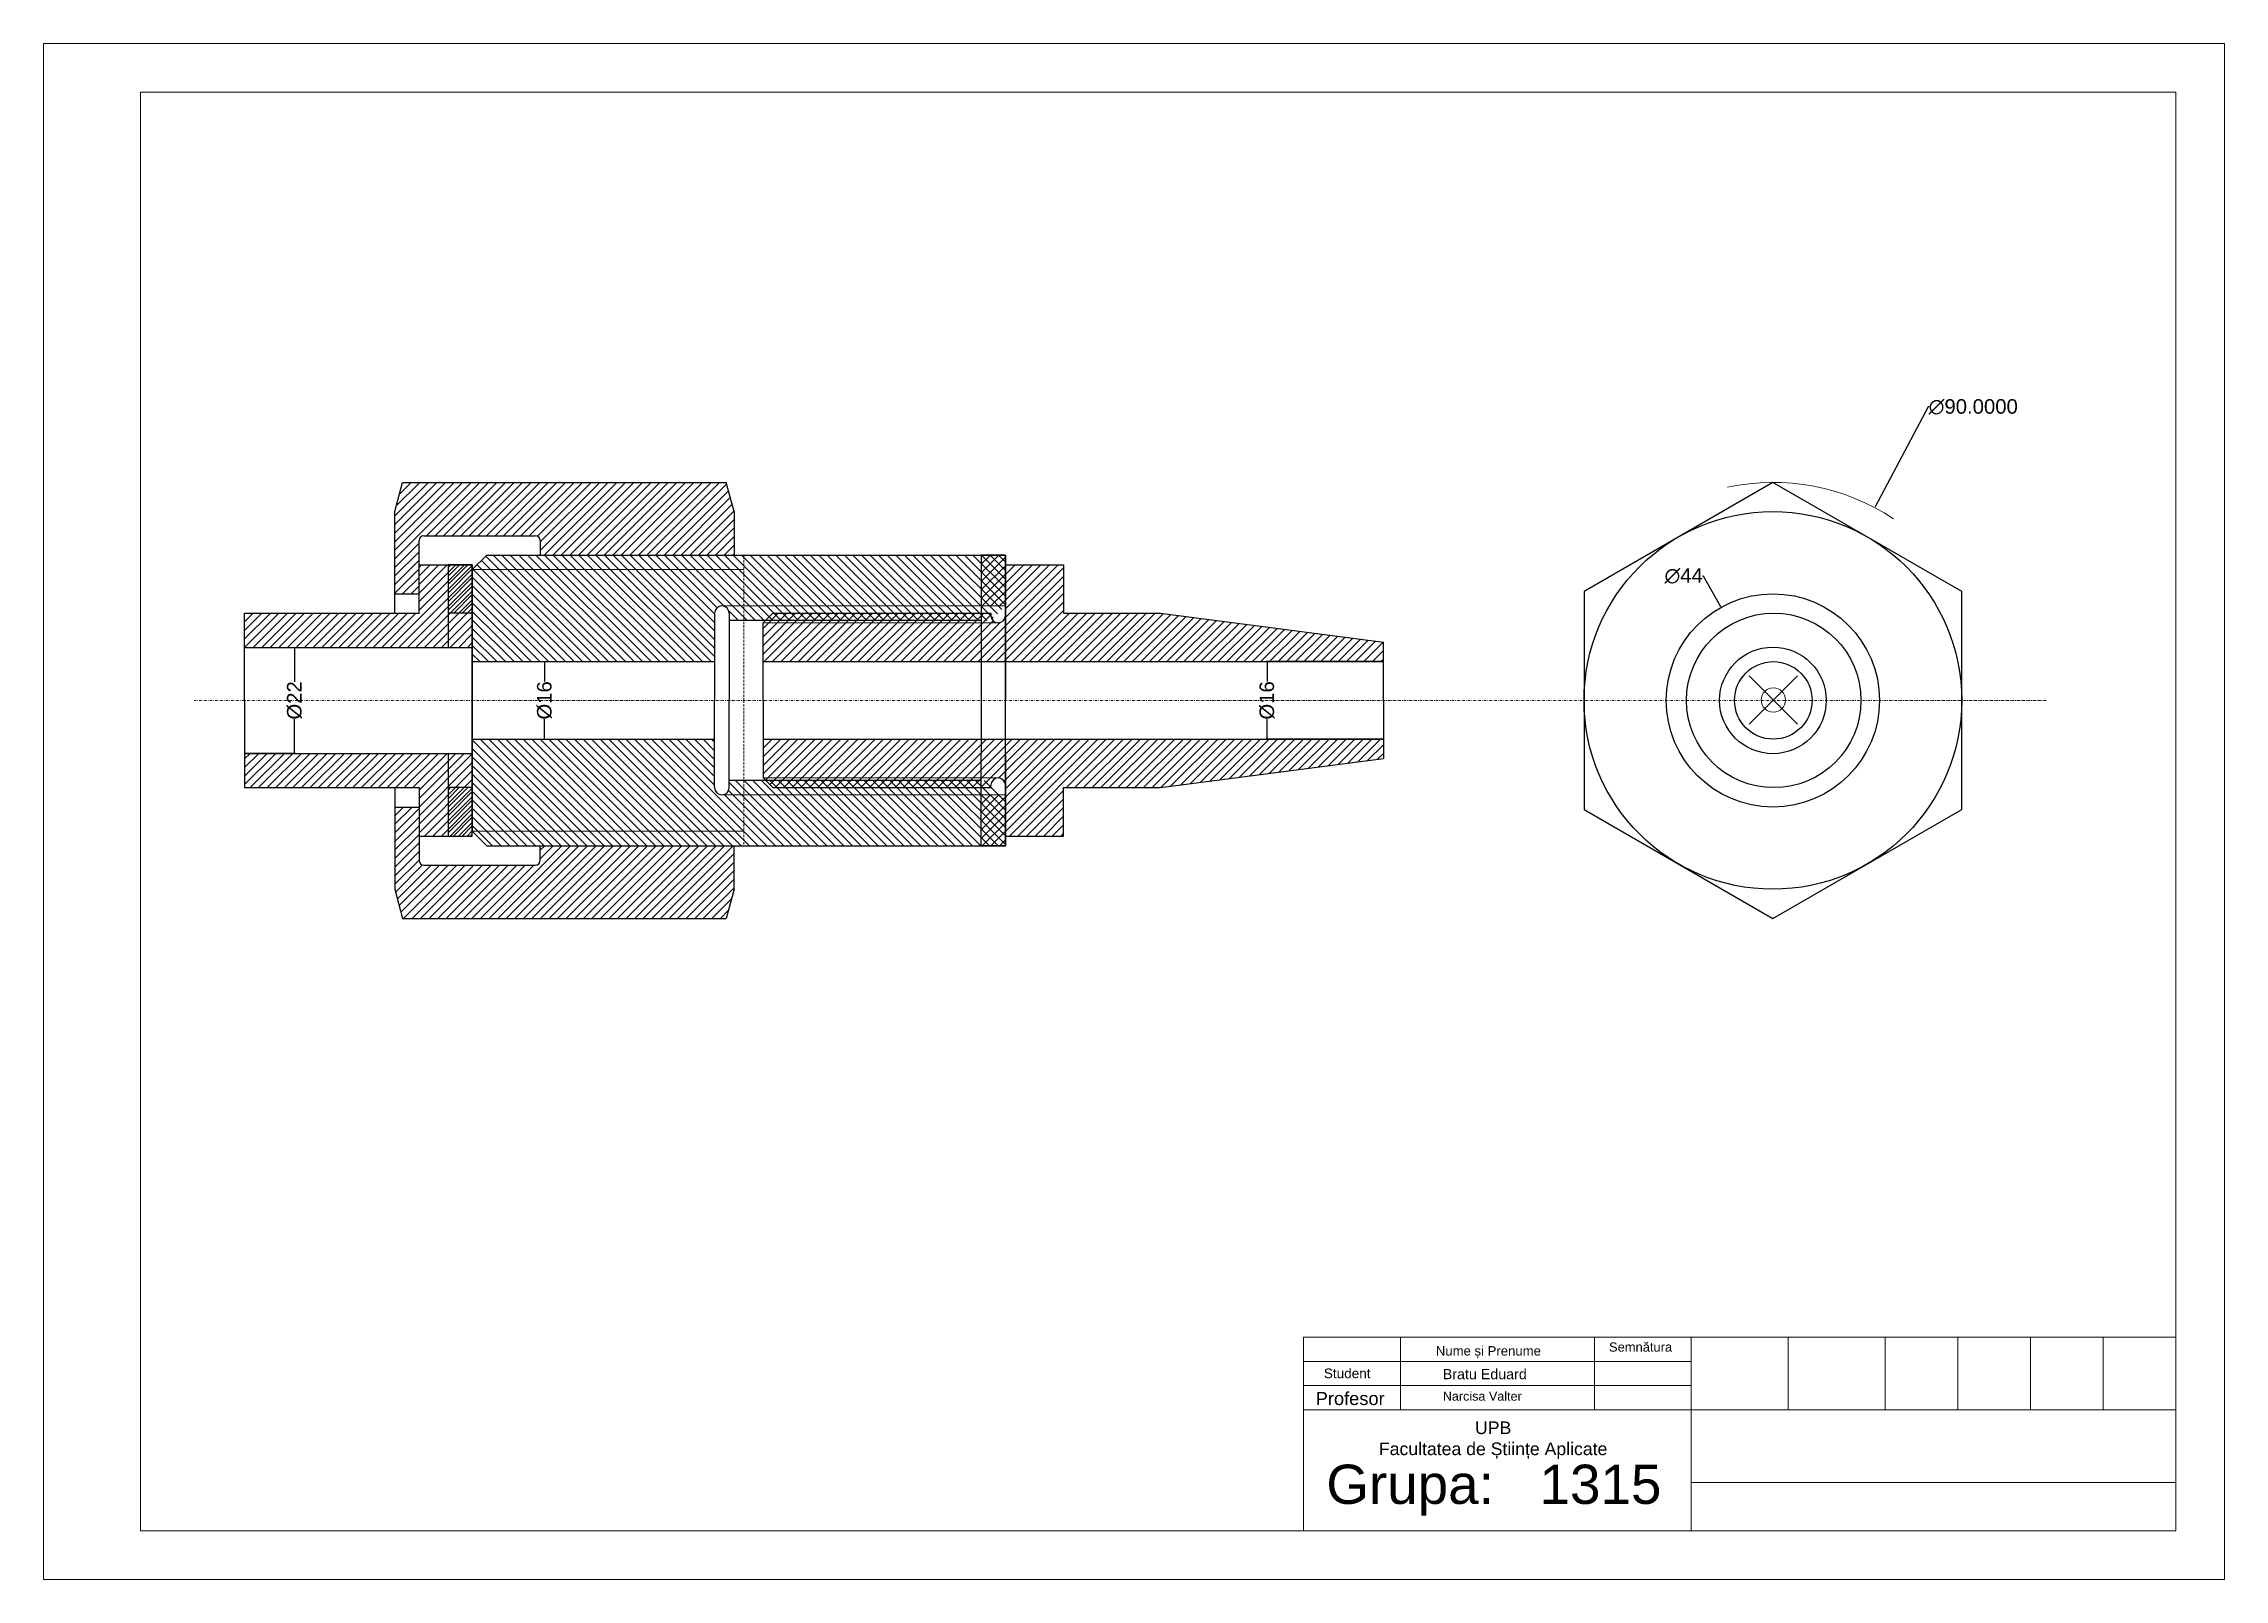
# Model space of a CAD drawing. Header units: inches. Extents: x -20 to 1819, y -457 to 307.
# Drawn here: x 1067.3 to 1517.3, y -457 to -140 of the extents above; entities that cross this region are included whole.
import ezdxf

# ---------------------------------------------------------------- set-up
doc = ezdxf.new("R2010")
doc.units = ezdxf.units.IN
doc.header["$MEASUREMENT"] = 0
doc.header["$PDMODE"] = 35
doc.header["$PDSIZE"] = 5
doc.linetypes.add('DASHDOT', pattern=[1, 0.5, -0.25, 0, -0.25])
doc.linetypes.add('DASHED', pattern=[0.75, 0.5, -0.25])
doc.layers.get('0').update_dxf_attribs({"lineweight": 15})
for name, color, linetype, lineweight in [('AXE', 7, 'DASHDOT', 15), ('GROASE', 7, 'Continuous', 30), ('SUBTIRI', 7, 'DASHED', 20)]:
    doc.layers.add(name, color=color, linetype=linetype, lineweight=lineweight)
doc.styles.get("Standard").update_dxf_attribs({"font": 'arial.ttf', "height": 3})
doc.dimstyles.get("Standard").update_dxf_attribs({"dimtxt": 0.18, "dimasz": 0.18, "dimexe": 0.18, "dimexo": 0.0625, "dimgap": 0.09, "dimtad": 0, "dimtih": 1, "dimtoh": 1, "dimdec": 4, "dimzin": 0, "dimdsep": 46, "dimtxsty": 'Standard', "dimcen": 0.09, "dimadec": 0, "dimazin": 0, "dimtfac": 1, "dimtdec": 4, "dimtofl": 0, "dimtmove": 0, "dimatfit": 3, "dimfxl": 1, "dimtolj": 1, "dimtzin": 0, "dimarcsym": 0})
pattern_1 = [(45, (536.1733, -444.8328), (-0.8838835, 0.8838835), [])]
pattern_2 = [(45, (-365.0785, -444.8328), (-0.8838835, 0.8838835), [])]

msp = doc.modelspace()

# ---------------------------------------------------------------- texts
at = {"attachment_point": 1}
for s, width, gutter_width, heights, insert, char_height in [('Nume și Prenume', 506.5252726, 9.69672, [0], (1354.60944, -408.85546), 1.9393436), ('Semn{\\fArial|b0|i0|c238|p34;ă}tura', 219.0905226, 9.53384, [1.9718], (1390.3432, -408.08057), 1.9067684), ('Student', 13.0298199, 1, [4.98072], (1331.50211, -413.47075), 2), ('Bratu Eduard', 631.9399621, 10.53233, [0], (1356.03892, -413.579), 2.1064665), ('Profesor', 289.2864675, 13.47923, [0], (1329.82185, -418.31445), 2.695847), ('Narcisa Valter', 242.0727216, 9.28479, [0], (1356.04716, -418.25703), 1.8569577), ('\\pxqc;UPB\\PFacultatea de Științe Aplicate', 2298.9383374, 13.02746, [52.66359], (216.96713, -424.40058), 2.6054924), ('Grupa:   1315', 1257.4113744, 40.4791, [0], (1332.00817, -433.31882), 8.0958206)]:
    msp.add_mtext_dynamic_manual_height_columns(s, width=width, gutter_width=gutter_width, heights=heights, dxfattribs=dict(at, insert=insert, char_height=char_height))

# ---------------------------------------------------------------- blocks, each defined once
blk = doc.blocks.new('*D53')
at = {"color": 0, "lineweight": -2, "transparency": 16777216}
for p, q in [((1108.85, -264.65), (1119.28, -264.65)), ((1119.1, -264.83), (1119.1, -271.72)), ((1119.1, -286.31), (1119.1, -279.43)), ((1108.85, -286.49), (1119.28, -286.49))]:
    blk.add_line(p, q, dxfattribs=at)
at = {"color": 0, "transparency": 16777216}
for points in [[(1119.07, -264.83), (1119.13, -264.83), (1119.1, -264.65)], [(1119.07, -286.31), (1119.13, -286.31), (1119.1, -286.49)]]:
    blk.add_solid(points, dxfattribs=at)
at = {"layer": 'Defpoints', "color": 0, "transparency": 16777216}
for p in [(1108.79, -264.65), (1108.79, -286.49), (1119.1, -286.49)]:
    blk.add_point(p, dxfattribs=at)
at = {"color": 0, "transparency": 16777216, "insert": (1119.1, -275.57), "char_height": 3, "attachment_point": 5, "rotation": 90}
blk.add_mtext('\\A1;%%c22', dxfattribs=at)
blk = doc.blocks.new('*D56')
at = {"color": 0, "lineweight": -2, "transparency": 16777216}
for p, q in [((1343.73, -267.57), (1319.6, -267.57)), ((1319.78, -267.75), (1319.78, -271.7)), ((1319.78, -283.39), (1319.78, -279.44)), ((1343.73, -283.57), (1319.6, -283.57))]:
    blk.add_line(p, q, dxfattribs=at)
at = {"color": 0, "transparency": 16777216}
for points in [[(1319.75, -267.75), (1319.81, -267.75), (1319.78, -267.57)], [(1319.75, -283.39), (1319.81, -283.39), (1319.78, -283.57)]]:
    blk.add_solid(points, dxfattribs=at)
at = {"layer": 'Defpoints', "color": 0, "transparency": 16777216}
for p in [(1343.79, -267.57), (1319.78, -283.57), (1343.79, -283.57)]:
    blk.add_point(p, dxfattribs=at)
at = {"color": 0, "transparency": 16777216, "insert": (1319.78, -275.57), "char_height": 3, "attachment_point": 5, "rotation": 90}
blk.add_mtext('\\A1;%%C16', dxfattribs=at)
blk = doc.blocks.new('*D58')
at = {"color": 0, "lineweight": -2, "transparency": 16777216}
for p, q in [((1409.62, -249.88), (1409.8, -249.88)), ((1409.8, -249.88), (1413.34, -256.21)), ((1424.07, -275.57), (1424.25, -275.57)), ((1424.16, -275.66), (1424.16, -275.48))]:
    blk.add_line(p, q, dxfattribs=at)
at = {"color": 0, "transparency": 16777216}
blk.add_solid([(1413.36, -256.2), (1413.31, -256.23), (1413.43, -256.37)], dxfattribs=at)
at = {"layer": 'Defpoints', "color": 0, "transparency": 16777216}
for p in [(1413.43, -256.37), (1434.89, -294.77)]:
    blk.add_point(p, dxfattribs=at)
at = {"color": 0, "transparency": 16777216, "insert": (1405.75, -249.88), "char_height": 3, "attachment_point": 5}
blk.add_mtext('\\A1;∅44', dxfattribs=at)
blk = doc.blocks.new('*D69')
at = {"color": 0, "lineweight": -2, "transparency": 16777216}
for p, q in [((1456.22, -214.99), (1445.29, -235.64)), ((1456.4, -214.99), (1456.22, -214.99)), ((1424.07, -275.57), (1424.25, -275.57)), ((1424.16, -275.66), (1424.16, -275.48))]:
    blk.add_line(p, q, dxfattribs=at)
at = {"color": 0, "transparency": 16777216}
blk.add_solid([(1445.27, -235.63), (1445.32, -235.65), (1445.21, -235.8)], dxfattribs=at)
at = {"layer": 'Defpoints', "color": 0, "transparency": 16777216}
for p in [(1445.21, -235.8), (1403.11, -315.34)]:
    blk.add_point(p, dxfattribs=at)
at = {"color": 0, "transparency": 16777216, "insert": (1465.51, -214.99), "char_height": 3, "attachment_point": 5}
blk.add_mtext('\\A1;∅90.0000', dxfattribs=at)
blk = doc.blocks.new('*D71')
at = {"color": 0, "lineweight": -2, "transparency": 16777216}
for p, q in [((1155.85, -267.57), (1170.87, -267.57)), ((1170.69, -267.75), (1170.69, -271.7)), ((1170.69, -283.39), (1170.69, -279.44)), ((1155.85, -283.57), (1170.87, -283.57))]:
    blk.add_line(p, q, dxfattribs=at)
at = {"color": 0, "transparency": 16777216}
for points in [[(1170.66, -267.75), (1170.72, -267.75), (1170.69, -267.57)], [(1170.66, -283.39), (1170.72, -283.39), (1170.69, -283.57)]]:
    blk.add_solid(points, dxfattribs=at)
at = {"layer": 'Defpoints', "color": 0, "transparency": 16777216}
for p in [(1155.79, -267.57), (1170.69, -267.57), (1155.79, -283.57)]:
    blk.add_point(p, dxfattribs=at)
at = {"color": 0, "transparency": 16777216, "insert": (1170.69, -275.57), "char_height": 3, "attachment_point": 5, "rotation": 90}
blk.add_mtext('\\A1;%%C16', dxfattribs=at)

# ---------------------------------------------------------------- dimensions: what is measured, and where the dimension line sits
dim = msp.add_diameter_dim_2p(p1=(1403.11043, -315.34462), p2=(1445.21049, -235.7985), dimstyle='Standard')
dim.commit()
dim.dimension.update_dxf_attribs({"geometry": '*D69', "text_midpoint": (1465.5121, -214.99151), "dimtype": 163})
dim = msp.add_diameter_dim_2p(p1=(1434.89495, -294.77496), p2=(1413.42597, -256.36815), dimstyle='Standard', override={"dimdec": 0})
dim.commit()
dim.dimension.update_dxf_attribs({"geometry": '*D58', "text_midpoint": (1405.75414, -249.87916), "dimtype": 163})
for base, p1, p2, text, override, picture, middle in [((1119.09704, -286.49472), (1108.79141, -264.6484), (1108.79141, -286.49472), '%%c<>', {"dimtxt": 3, "dimdec": 0}, '*D53', (1119.09704, -275.57156)), ((1170.68897, -267.57156), (1155.79141, -283.57156), (1155.79141, -267.57156), '%%C<>', {"dimdec": 0}, '*D71', (1170.68897, -275.57156)), ((1319.77882, -283.57156), (1343.79141, -267.57156), (1343.79141, -283.57156), '%%C<>', {"dimdec": 0}, '*D56', (1319.77882, -275.57156))]:
    dim = msp.add_linear_dim(base=base, p1=p1, p2=p2, angle=90, text=text, dimstyle='Standard', override=override)
    dim.commit()
    dim.dimension.update_dxf_attribs({"geometry": picture, "text_midpoint": middle, "text_rotation": 90})

# ---------------------------------------------------------------- hatches: boundary and pattern name
h = msp.add_hatch()
h.set_pattern_fill('ANSI31', color=256, scale=10)
h.set_pattern_definition(pattern_2)
h.paths.add_polyline_path([(1168.79141, -241.57156, -0.414213562), (1169.79141, -242.57156), (1169.79141, -245.57156), (1209.79141, -245.57156), (1209.79141, -236.60046), (1208.17597, -230.57156), (1141.40685, -230.57156), (1139.79141, -236.60046), (1139.79141, -253.57156), (1144.79141, -253.57156), (1144.79141, -242.57156, -0.414213562), (1145.79141, -241.57156)])
h = msp.add_hatch()
h.set_pattern_fill('ANSI31', color=256, scale=10, angle=90)
h.set_pattern_definition([(135, (132.5177, -444.8328), (-0.8838835, -0.8838835), [])])
h.paths.add_polyline_path([(1205.79141, -257.57156, -1), (1208.79141, -257.57156), (1208.79141, -259.07156), (1211.79141, -259.07156), (1211.79141, -248.57156), (1155.79141, -248.57156), (1155.79141, -267.57156), (1205.79141, -267.57156)])
h.paths.add_polyline_path([(1211.79141, -245.57156), (1158.79141, -245.57156), (1155.79141, -248.57156), (1211.79141, -248.57156)])
h.paths.add_polyline_path([(1265.79141, -245.57156), (1211.79141, -245.57156), (1211.79141, -248.57156), (1211.79141, -259.07156), (1262.79141, -259.07156), (1265.79141, -256.07156)])
h.paths.add_polyline_path([(1205.79141, -283.57156), (1155.79141, -283.57156), (1155.79141, -302.57156), (1211.79141, -302.57156), (1211.79141, -292.07156), (1208.79141, -292.07156), (1208.79141, -293.57156, -1), (1205.79141, -293.57156)])
h.paths.add_polyline_path([(1265.79141, -295.07156), (1262.79141, -292.07156), (1211.79141, -292.07156), (1211.79141, -302.57156), (1211.79141, -305.57156), (1265.79141, -305.57156)])
h.paths.add_polyline_path([(1211.79141, -302.57156), (1155.79141, -302.57156), (1158.79141, -305.57156), (1211.79141, -305.57156)])
h = msp.add_hatch()
h.set_pattern_fill('ANSI31', color=256, scale=10)
h.set_pattern_definition([(45, (-73.8895, 0), (-0.8838835, 0.8838835), [])])
h.paths.add_polyline_path([(1265.79141, -247.57156), (1265.79141, -245.57156), (1260.79141, -245.57156), (1260.79141, -256.07156), (1265.79141, -256.07156)])
h.paths.add_polyline_path([(1265.79141, -295.07156), (1260.79141, -295.07156), (1260.79141, -305.57156), (1265.79141, -305.57156)])
h = msp.add_hatch()
h.set_pattern_fill('ANSI31', color=256, scale=10)
h.set_pattern_definition(pattern_1)
h.paths.add_polyline_path([(1155.79141, -264.6484), (1155.79141, -247.57156), (1144.79141, -247.57156), (1144.79141, -257.57156), (1108.79141, -257.57156), (1108.79141, -264.6484)])
h = msp.add_hatch()
h.set_pattern_fill('ANSI31', color=256, scale=10)
h.set_pattern_definition([(45, (1116.515, -444.8328), (-0.8838835, 0.8838835), [])])
h.paths.add_polyline_path([(1343.79141, -263.57156), (1297.79141, -257.57156), (1277.79141, -257.57156), (1277.79141, -247.57156), (1265.79141, -247.57156), (1265.79141, -257.57156), (1265.79141, -258.07156, -0.414213562), (1264.29141, -259.57156), (1215.79141, -259.57156), (1215.79141, -267.57156), (1343.79141, -267.57156)])
h.paths.add_polyline_path([(1262.79141, -257.57156), (1217.79141, -257.57156), (1215.79141, -259.57156), (1264.29141, -259.57156, -0.414213562), (1262.79141, -258.07156)], flags=17)
h.paths.add_polyline_path([(1343.79141, -283.57156), (1215.79141, -283.57156), (1215.79141, -291.57156), (1264.29141, -291.57156, -0.414213562), (1265.79141, -293.07156), (1265.79141, -293.57156), (1265.79141, -303.57156), (1277.79141, -303.57156), (1277.79141, -293.57156), (1297.79141, -293.57156), (1343.79141, -287.57156)])
h.paths.add_polyline_path([(1264.29141, -291.57156), (1215.79141, -291.57156), (1217.79141, -293.57156), (1262.79141, -293.57156), (1262.79141, -293.07156, -0.414213562)], flags=17)
h = msp.add_hatch()
h.set_pattern_fill('ANSI31', color=256, scale=10)
h.set_pattern_definition(pattern_1)
h.paths.add_polyline_path([(1108.79141, -286.49472), (1108.79141, -293.57156), (1144.79141, -293.57156), (1144.79141, -303.57156), (1155.79141, -303.57156), (1155.79141, -286.49472)])
h = msp.add_hatch()
h.set_pattern_fill('ANSI31', color=256, scale=10)
h.set_pattern_definition(pattern_2)
edge = h.paths.add_edge_path()
edge.add_line((1209.79141, -314.54266), (1208.17597, -320.57156))
edge.add_line((1208.17597, -320.57156), (1141.40685, -320.57156))
edge.add_line((1141.40685, -320.57156), (1139.79141, -314.54266))
edge.add_line((1139.79141, -314.54266), (1139.79141, -297.57156))
edge.add_line((1139.79141, -297.57156), (1144.79141, -297.57156))
edge.add_line((1144.79141, -297.57156), (1144.79141, -308.57156))
edge.add_arc((1145.79141, -308.57156), 1, 180, 270)
edge.add_line((1145.79141, -309.57156), (1168.79141, -309.57156))
edge.add_arc((1168.79141, -308.57156), 1, 270, 360)
edge.add_line((1169.79141, -308.57156), (1169.79141, -305.57156))
edge.add_line((1169.79141, -305.57156), (1209.79141, -305.57156))
edge.add_line((1209.79141, -305.57156), (1209.79141, -314.54266))
h.paths.add_polyline_path([(1209.79141, -305.57156), (1169.79141, -305.57156), (1151.29141, -305.57156), (1188.29141, -305.57156)], flags=17)
at = {"layer": 'GROASE'}
h = msp.add_hatch(dxfattribs=at)
h.set_pattern_fill('ANSI31', color=256, scale=10)
h.set_pattern_definition([(45, (354.757, -18.8593), (-0.8838835, 0.8838835), [])])
h.paths.add_polyline_path([(1155.79141, -247.57156), (1150.79141, -247.57156), (1150.79141, -257.57156), (1155.79141, -257.57156)])
h.paths.add_polyline_path([(1150.79141, -303.57156), (1155.79141, -303.57156), (1155.79141, -293.57156), (1150.79141, -293.57156)])

# ---------------------------------------------------------------- linework, layer by layer
for p, q in [((1067.32595, -457.00013), (1067.32595, -140.00013)), ((1067.32595, -140.00013), (1517.32595, -140.00013)), ((1517.32595, -140.00013), (1517.32595, -457.00013)), ((1087.32595, -447.00013), (1087.32595, -150.00013)), ((1087.32595, -150.00013), (1507.32595, -150.00013)), ((1507.32595, -150.00013), (1507.32595, -447.00013)), ((1209.79141, -245.57156), (1169.79141, -245.57156)), ((1155.79141, -248.57156), (1211.79141, -248.57156)), ((1207.29141, -256.07156), (1265.79141, -256.07156)), ((1215.79141, -259.57156), (1264.29141, -259.57156)), ((1215.79141, -291.57156), (1264.29141, -291.57156)), ((1207.29141, -295.07156), (1265.79141, -295.07156)), ((1155.79141, -302.57156), (1211.79141, -302.57156)), ((1209.79141, -305.57156), (1169.79141, -305.57156)), ((1327.32595, -407.00013), (1327.32595, -447.00013)), ((1507.32595, -407.00013), (1327.32595, -407.00013)), ((1347.32595, -407.00013), (1347.32595, -422.00013)), ((1387.32595, -407.00013), (1387.32595, -422.00013)), ((1407.32595, -407.00013), (1407.32595, -447.00013)), ((1427.32595, -407.00013), (1427.32595, -422.00013)), ((1447.32595, -407.00013), (1447.32595, -422.00013)), ((1462.32595, -407.00013), (1462.32595, -422.00013)), ((1477.32595, -407.00013), (1477.32595, -422.00013)), ((1492.32595, -407.00013), (1492.32595, -422.00013)), ((1407.32595, -412.00013), (1327.32595, -412.00013)), ((1407.32595, -417.00013), (1327.32595, -417.00013)), ((1507.32595, -422.00013), (1327.32595, -422.00013)), ((1507.32595, -437.00013), (1407.32595, -437.00013)), ((1507.32595, -447.00013), (1087.32595, -447.00013)), ((1517.32595, -457.00013), (1067.32595, -457.00013))]:
    msp.add_line(p, q)
msp.add_arc((1424.16046, -275.57156), 45, 56.4574607, 101.970462)
msp.add_point((1424.25046, -275.48156))
at = {"layer": 'AXE'}
msp.add_line((1480.52019, -275.57156), (1098.40644, -275.57156), dxfattribs=at)
msp.add_arc((1434.2301, -279.07586), 5, 0, 0, dxfattribs=at)
at = {"layer": 'GROASE'}
for p, q in [((1139.79141, -236.60046), (1141.40685, -230.57156)), ((1141.40685, -230.57156), (1208.17597, -230.57156)), ((1209.79141, -236.60046), (1208.17597, -230.57156)), ((1139.79141, -257.57156), (1139.79141, -236.60046)), ((1209.79141, -236.60046), (1209.79141, -245.57156)), ((1144.79141, -253.57156), (1144.79141, -242.57156)), ((1145.79141, -241.57156), (1168.79141, -241.57156)), ((1169.79141, -242.57156), (1169.79141, -245.57156)), ((1155.79141, -248.57156), (1158.79141, -245.57156)), ((1158.79141, -245.57156), (1265.79141, -245.57156)), ((1265.79141, -245.57156), (1260.79141, -245.57156)), ((1260.79141, -245.57156), (1260.79141, -264.57156)), ((1265.79141, -245.57156), (1265.79141, -275.57156)), ((1265.79141, -264.57156), (1265.79141, -245.57156)), ((1144.79141, -257.57156), (1144.79141, -247.57156)), ((1144.79141, -247.57156), (1155.79141, -247.57156)), ((1150.79141, -247.57156), (1150.79141, -264.6484)), ((1155.79141, -247.57156), (1150.79141, -247.57156)), ((1155.79141, -247.57156), (1155.79141, -275.57156)), ((1155.79141, -303.57156), (1155.79141, -247.57156)), ((1155.79141, -275.57156), (1155.79141, -248.57156)), ((1265.79141, -257.57156), (1265.79141, -247.57156)), ((1265.79141, -247.57156), (1277.79141, -247.57156)), ((1277.79141, -247.57156), (1277.79141, -257.57156)), ((1139.79141, -253.57156), (1144.79141, -253.57156)), ((1144.79141, -257.57156), (1144.79141, -253.57156)), ((1108.79141, -275.57156), (1108.79141, -257.57156)), ((1108.79141, -257.57156), (1144.79141, -257.57156)), ((1155.79141, -257.57156), (1150.79141, -257.57156)), ((1205.79141, -257.57156), (1205.79141, -275.57156)), ((1208.79141, -257.57156), (1208.79141, -275.57156)), ((1260.79141, -259.07156), (1208.79141, -259.07156)), ((1215.79141, -259.57156), (1217.79141, -257.57156)), ((1215.79141, -275.57156), (1215.79141, -259.57156)), ((1217.79141, -257.57156), (1262.79141, -257.57156)), ((1262.79141, -257.57156), (1262.79141, -258.07156)), ((1265.79141, -257.57156), (1265.79141, -258.07156)), ((1277.79141, -257.57156), (1297.79141, -257.57156)), ((1297.79141, -257.57156), (1343.79141, -263.57156)), ((1108.79141, -264.6484), (1155.79141, -264.6484)), ((1260.79141, -264.57156), (1260.79141, -286.57156)), ((1265.79141, -286.57156), (1265.79141, -264.57156)), ((1343.79141, -275.57156), (1343.79141, -263.57156)), ((1155.79141, -267.57156), (1205.79141, -267.57156)), ((1215.79141, -267.57156), (1343.79141, -267.57156)), ((1108.79141, -275.57156), (1108.79141, -293.57156)), ((1155.79141, -303.57156), (1155.79141, -275.57156)), ((1155.79141, -275.57156), (1155.79141, -302.57156)), ((1205.79141, -293.57156), (1205.79141, -275.57156)), ((1208.79141, -293.57156), (1208.79141, -275.57156)), ((1215.79141, -275.57156), (1215.79141, -291.57156)), ((1265.79141, -305.57156), (1265.79141, -275.57156)), ((1343.79141, -275.57156), (1343.79141, -287.57156)), ((1108.79141, -286.49472), (1155.79141, -286.49472)), ((1150.79141, -286.49472), (1150.79141, -303.57156)), ((1155.79141, -283.57156), (1205.79141, -283.57156)), ((1155.79141, -283.57156), (1205.79141, -283.57156)), ((1215.79141, -283.57156), (1343.79141, -283.57156)), ((1260.79141, -305.57156), (1260.79141, -286.57156)), ((1265.79141, -286.57156), (1265.79141, -305.57156)), ((1297.79141, -293.57156), (1343.79141, -287.57156)), ((1260.79141, -292.07156), (1208.79141, -292.07156)), ((1215.79141, -291.57156), (1217.79141, -293.57156)), ((1108.79141, -293.57156), (1144.79141, -293.57156)), ((1139.79141, -293.57156), (1139.79141, -314.54266)), ((1144.79141, -293.57156), (1144.79141, -303.57156)), ((1144.79141, -293.57156), (1144.79141, -297.57156)), ((1155.79141, -293.57156), (1150.79141, -293.57156)), ((1217.79141, -293.57156), (1262.79141, -293.57156)), ((1262.79141, -293.57156), (1262.79141, -293.07156)), ((1265.79141, -293.57156), (1265.79141, -293.07156)), ((1265.79141, -293.57156), (1265.79141, -303.57156)), ((1277.79141, -303.57156), (1277.79141, -293.57156)), ((1277.79141, -293.57156), (1297.79141, -293.57156)), ((1139.79141, -297.57156), (1144.79141, -297.57156)), ((1144.79141, -297.57156), (1144.79141, -308.57156)), ((1144.79141, -303.57156), (1155.79141, -303.57156)), ((1150.79141, -303.57156), (1155.79141, -303.57156)), ((1158.79141, -305.57156), (1155.79141, -302.57156)), ((1158.79141, -305.57156), (1265.79141, -305.57156)), ((1169.79141, -308.57156), (1169.79141, -305.57156)), ((1209.79141, -314.54266), (1209.79141, -305.57156)), ((1265.79141, -305.57156), (1260.79141, -305.57156)), ((1265.79141, -303.57156), (1277.79141, -303.57156)), ((1145.79141, -309.57156), (1168.79141, -309.57156)), ((1139.79141, -314.54266), (1141.40685, -320.57156)), ((1209.79141, -314.54266), (1208.17597, -320.57156)), ((1141.40685, -320.57156), (1208.17597, -320.57156))]:
    msp.add_line(p, q, dxfattribs=at)
msp.add_lwpolyline([(1424.16046, -230.57156), (1385.18931, -253.07156), (1385.18931, -298.07156), (1424.16046, -320.57156), (1463.1316, -298.07156), (1463.1316, -253.07156)], close=True, dxfattribs=at)
for centre, radius in [((1424.16046, -275.57156), 38.9711), ((1424.16046, -275.57156), 22), ((1424.34046, -275.57156), 18), ((1424.34046, -275.57156), 18), ((1424.16046, -275.57156), 11), ((1424.25046, -275.57156), 8)]:
    msp.add_circle(centre, radius, dxfattribs=at)
for centre, radius, start, end in [((1145.79141, -242.57156), 1, 90, 180), ((1168.79141, -242.57156), 1, 0, 90), ((1207.29141, -257.57156), 1.5, 0, 180), ((1264.29141, -258.07156), 1.5, 180, 0), ((1264.29141, -293.07156), 1.5, 0, 180), ((1207.29141, -293.57156), 1.5, 180, 0), ((1145.79141, -308.57156), 1, 180, 270), ((1168.79141, -308.57156), 1, 270, 0)]:
    msp.add_arc(centre, radius, start, end, dxfattribs=at)
at = {"layer": 'SUBTIRI'}
for q in [(1211.79141, -245.57156), (1211.79141, -305.57156)]:
    msp.add_line((1211.79141, -275.57156), q, dxfattribs=at)

msp.set_redraw_order([(e.dxf.handle, doc.entitydb.next_handle()) for e in msp.query("TEXT MTEXT ATTDEF DIMENSION ARC_DIMENSION")])  # texts and dimensions are drawn at this point

doc.saveas('drawing.dxf')
